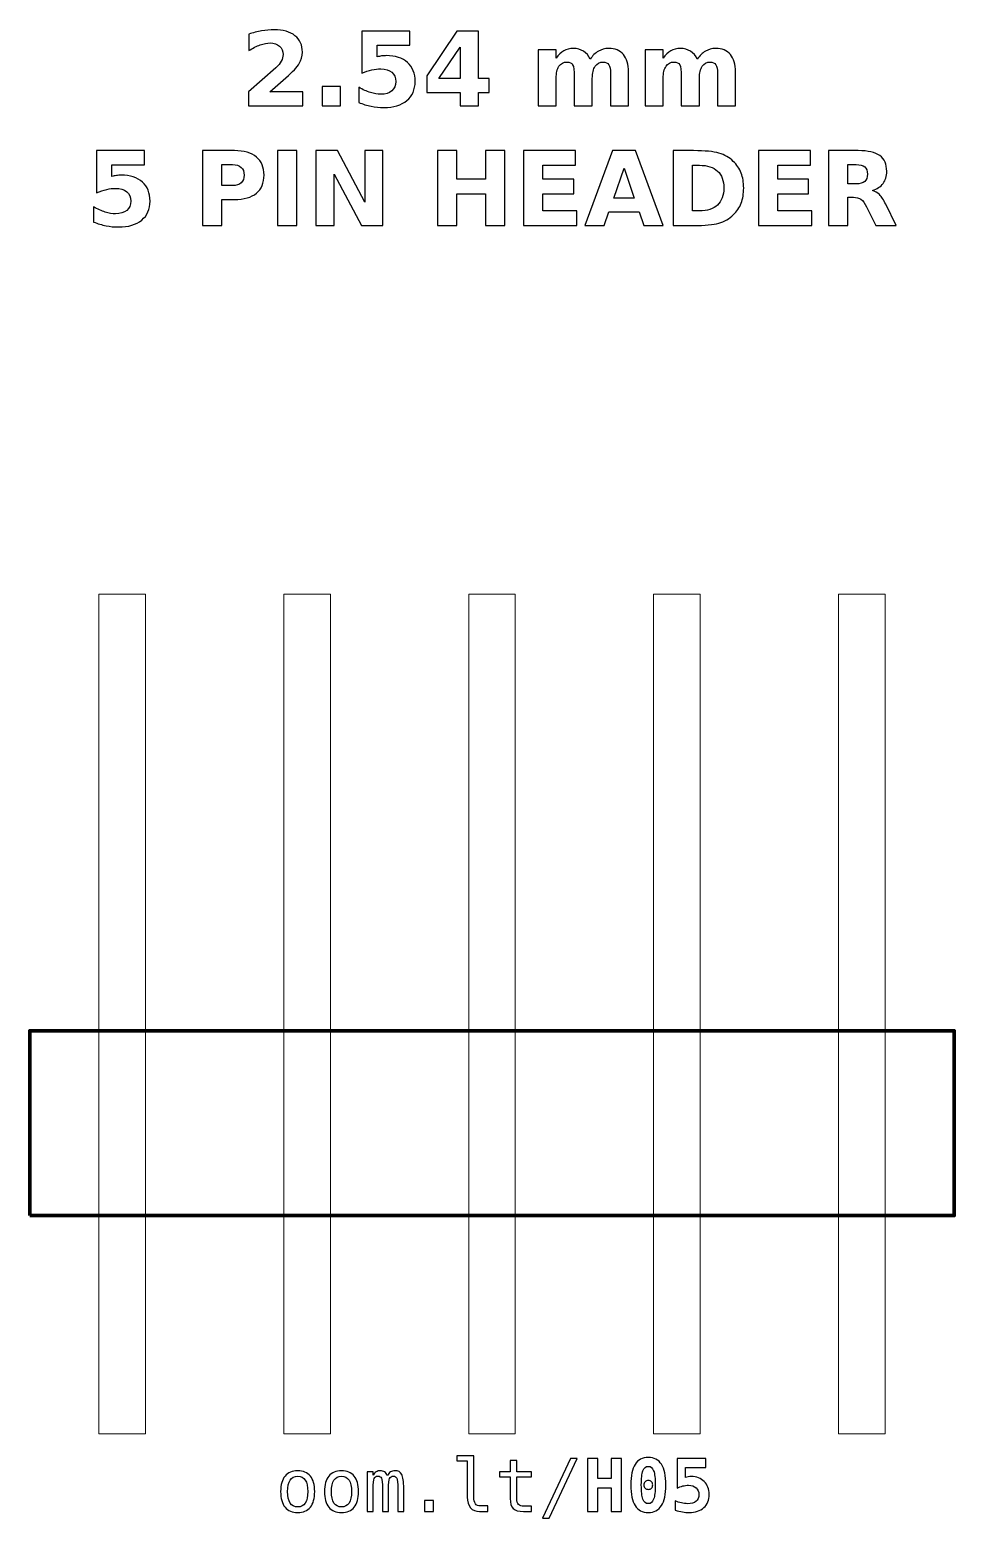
# Model space of a CAD drawing. Header units: centimetres. Extents: x -11.13 to -9.87, y -15.74 to -13.7.
import ezdxf

# ---------------------------------------------------------------- set-up
doc = ezdxf.new("R2010")
doc.units = ezdxf.units.CM
doc.header["$MEASUREMENT"] = 0
doc.layers.add('Layer 1', color=7, linetype='Continuous')

msp = doc.modelspace()

# ---------------------------------------------------------------- linework, layer by layer
at = {"layer": 'Layer 1', "color": 7, "lineweight": 20}
for points in [[(-11.04, -15.627), (-10.976, -15.627), (-10.976, -14.473), (-11.04, -14.473), (-11.04, -15.627)], [(-10.786, -15.627), (-10.722, -15.627), (-10.722, -14.473), (-10.786, -14.473), (-10.786, -15.627)], [(-10.532, -15.627), (-10.468, -15.627), (-10.468, -14.473), (-10.532, -14.473), (-10.532, -15.627)], [(-10.278, -15.627), (-10.214, -15.627), (-10.214, -14.473), (-10.278, -14.473), (-10.278, -15.627)], [(-10.024, -15.627), (-9.96, -15.627), (-9.96, -14.473), (-10.024, -14.473), (-10.024, -15.627)]]:
    msp.add_lwpolyline(points, close=True, dxfattribs=at)
at = {"layer": 'Layer 1', "color": 7, "lineweight": 100}
msp.add_lwpolyline([(-11.135, -15.327), (-9.865, -15.327), (-9.865, -15.073), (-11.135, -15.073), (-11.135, -15.327)], close=True, dxfattribs=at)
at = {"layer": 'Layer 1', "color": 250}
for points, knots in [([(-10.80502, -13.78297), (-10.80502, -13.78297), (-10.75974, -13.78297), (-10.75974, -13.78297), (-10.75974, -13.78297), (-10.75974, -13.78297), (-10.75974, -13.80247), (-10.75974, -13.80247), (-10.75974, -13.80247), (-10.75974, -13.80247), (-10.83451, -13.80247), (-10.83451, -13.80247), (-10.83451, -13.80247), (-10.83451, -13.80247), (-10.83451, -13.78297), (-10.83451, -13.78297), (-10.83451, -13.78297), (-10.83451, -13.78297), (-10.79695, -13.74984), (-10.79695, -13.74984), (-10.79695, -13.74984), (-10.79359, -13.7468), (-10.79112, -13.74384), (-10.78952, -13.74095), (-10.78952, -13.74095), (-10.7879, -13.73805), (-10.7871, -13.73504), (-10.7871, -13.73191), (-10.7871, -13.73191), (-10.7871, -13.72709), (-10.78872, -13.72321), (-10.79196, -13.72027), (-10.79196, -13.72027), (-10.79519, -13.71733), (-10.79949, -13.71588), (-10.80488, -13.71588), (-10.80488, -13.71588), (-10.80901, -13.71588), (-10.81353, -13.71677), (-10.81845, -13.71853), (-10.81845, -13.71853), (-10.82336, -13.7203), (-10.82863, -13.72293), (-10.83423, -13.72641), (-10.83423, -13.72641), (-10.83423, -13.72641), (-10.83423, -13.70381), (-10.83423, -13.70381), (-10.83423, -13.70381), (-10.82825, -13.70184), (-10.82235, -13.70033), (-10.81652, -13.6993), (-10.81652, -13.6993), (-10.81068, -13.69826), (-10.80497, -13.69774), (-10.79935, -13.69774), (-10.79935, -13.69774), (-10.78705, -13.69774), (-10.77748, -13.70045), (-10.77066, -13.70588), (-10.77066, -13.70588), (-10.76384, -13.71129), (-10.76043, -13.71884), (-10.76043, -13.72855), (-10.76043, -13.72855), (-10.76043, -13.73415), (-10.76188, -13.73937), (-10.76478, -13.74422), (-10.76478, -13.74422), (-10.76767, -13.74906), (-10.77376, -13.75555), (-10.78303, -13.76369), (-10.78303, -13.76369), (-10.78303, -13.76369), (-10.80502, -13.78297), (-10.80502, -13.78297)], [0, 0, 0, 0, 0.0526316, 0.0526316, 0.0526316, 0.0526316, 0.1052632, 0.1052632, 0.1052632, 0.1052632, 0.1578947, 0.1578947, 0.1578947, 0.1578947, 0.2105263, 0.2105263, 0.2105263, 0.2105263, 0.2631579, 0.2631579, 0.2631579, 0.2631579, 0.3157895, 0.3157895, 0.3157895, 0.3157895, 0.3684211, 0.3684211, 0.3684211, 0.3684211, 0.4210526, 0.4210526, 0.4210526, 0.4210526, 0.4736842, 0.4736842, 0.4736842, 0.4736842, 0.5263158, 0.5263158, 0.5263158, 0.5263158, 0.5789474, 0.5789474, 0.5789474, 0.5789474, 0.6315789, 0.6315789, 0.6315789, 0.6315789, 0.6842105, 0.6842105, 0.6842105, 0.6842105, 0.7368421, 0.7368421, 0.7368421, 0.7368421, 0.7894737, 0.7894737, 0.7894737, 0.7894737, 0.8421053, 0.8421053, 0.8421053, 0.8421053, 0.8947368, 0.8947368, 0.8947368, 0.8947368, 0.9473684, 0.9473684, 0.9473684, 0.9473684, 1, 1, 1, 1]), ([(-10.67893, -13.6996), (-10.67893, -13.6996), (-10.61299, -13.6996), (-10.61299, -13.6996), (-10.61299, -13.6996), (-10.61299, -13.6996), (-10.61299, -13.7191), (-10.61299, -13.7191), (-10.61299, -13.7191), (-10.61299, -13.7191), (-10.65779, -13.7191), (-10.65779, -13.7191), (-10.65779, -13.7191), (-10.65779, -13.7191), (-10.65779, -13.73502), (-10.65779, -13.73502), (-10.65779, -13.73502), (-10.65577, -13.73448), (-10.65374, -13.73406), (-10.6517, -13.73375), (-10.6517, -13.73375), (-10.64965, -13.73344), (-10.64751, -13.7333), (-10.64532, -13.7333), (-10.64532, -13.7333), (-10.63277, -13.7333), (-10.62301, -13.73643), (-10.61602, -13.74271), (-10.61602, -13.74271), (-10.60904, -13.74897), (-10.60556, -13.75771), (-10.60556, -13.76891), (-10.60556, -13.76891), (-10.60556, -13.78003), (-10.60937, -13.78874), (-10.61696, -13.79504), (-10.61696, -13.79504), (-10.62456, -13.80132), (-10.63512, -13.80447), (-10.64862, -13.80447), (-10.64862, -13.80447), (-10.65445, -13.80447), (-10.66024, -13.8039), (-10.66595, -13.80278), (-10.66595, -13.80278), (-10.67167, -13.80165), (-10.67736, -13.79995), (-10.683, -13.79765), (-10.683, -13.79765), (-10.683, -13.79765), (-10.683, -13.77676), (-10.683, -13.77676), (-10.683, -13.77676), (-10.6774, -13.77999), (-10.67209, -13.78239), (-10.66706, -13.78398), (-10.66706, -13.78398), (-10.66202, -13.78561), (-10.65727, -13.78641), (-10.65283, -13.78641), (-10.65283, -13.78641), (-10.64638, -13.78641), (-10.64133, -13.78483), (-10.63763, -13.78168), (-10.63763, -13.78168), (-10.63394, -13.77855), (-10.63208, -13.7743), (-10.63208, -13.76891), (-10.63208, -13.76891), (-10.63208, -13.7635), (-10.63394, -13.75924), (-10.63763, -13.75612), (-10.63763, -13.75612), (-10.64133, -13.75299), (-10.64638, -13.75144), (-10.65283, -13.75144), (-10.65283, -13.75144), (-10.65664, -13.75144), (-10.66071, -13.75193), (-10.66501, -13.75292), (-10.66501, -13.75292), (-10.66934, -13.7539), (-10.67397, -13.75543), (-10.67893, -13.7575), (-10.67893, -13.7575), (-10.67893, -13.7575), (-10.67893, -13.6996), (-10.67893, -13.6996)], [0, 0, 0, 0, 0.0454545, 0.0454545, 0.0454545, 0.0454545, 0.0909091, 0.0909091, 0.0909091, 0.0909091, 0.1363636, 0.1363636, 0.1363636, 0.1363636, 0.1818182, 0.1818182, 0.1818182, 0.1818182, 0.2272727, 0.2272727, 0.2272727, 0.2272727, 0.2727273, 0.2727273, 0.2727273, 0.2727273, 0.3181818, 0.3181818, 0.3181818, 0.3181818, 0.3636364, 0.3636364, 0.3636364, 0.3636364, 0.4090909, 0.4090909, 0.4090909, 0.4090909, 0.4545455, 0.4545455, 0.4545455, 0.4545455, 0.5, 0.5, 0.5, 0.5, 0.5454545, 0.5454545, 0.5454545, 0.5454545, 0.5909091, 0.5909091, 0.5909091, 0.5909091, 0.6363636, 0.6363636, 0.6363636, 0.6363636, 0.6818182, 0.6818182, 0.6818182, 0.6818182, 0.7272727, 0.7272727, 0.7272727, 0.7272727, 0.7727273, 0.7727273, 0.7727273, 0.7727273, 0.8181818, 0.8181818, 0.8181818, 0.8181818, 0.8636364, 0.8636364, 0.8636364, 0.8636364, 0.9090909, 0.9090909, 0.9090909, 0.9090909, 0.9545455, 0.9545455, 0.9545455, 0.9545455, 1, 1, 1, 1]), ([(-10.54815, -13.6996), (-10.54815, -13.6996), (-10.51865, -13.6996), (-10.51865, -13.6996), (-10.51865, -13.6996), (-10.51865, -13.6996), (-10.51865, -13.76451), (-10.51865, -13.76451), (-10.51865, -13.76451), (-10.51865, -13.76451), (-10.50398, -13.76451), (-10.50398, -13.76451), (-10.50398, -13.76451), (-10.50398, -13.76451), (-10.50398, -13.78373), (-10.50398, -13.78373), (-10.50398, -13.78373), (-10.50398, -13.78373), (-10.51865, -13.78373), (-10.51865, -13.78373), (-10.51865, -13.78373), (-10.51865, -13.78373), (-10.51865, -13.80247), (-10.51865, -13.80247), (-10.51865, -13.80247), (-10.51865, -13.80247), (-10.54372, -13.80247), (-10.54372, -13.80247), (-10.54372, -13.80247), (-10.54372, -13.80247), (-10.54372, -13.78373), (-10.54372, -13.78373), (-10.54372, -13.78373), (-10.54372, -13.78373), (-10.58935, -13.78373), (-10.58935, -13.78373), (-10.58935, -13.78373), (-10.58935, -13.78373), (-10.58935, -13.76098), (-10.58935, -13.76098), (-10.58935, -13.76098), (-10.58935, -13.76098), (-10.54815, -13.6996), (-10.54815, -13.6996)], [0, 0, 0, 0, 0.0909091, 0.0909091, 0.0909091, 0.0909091, 0.1818182, 0.1818182, 0.1818182, 0.1818182, 0.2727273, 0.2727273, 0.2727273, 0.2727273, 0.3636364, 0.3636364, 0.3636364, 0.3636364, 0.4545455, 0.4545455, 0.4545455, 0.4545455, 0.5454545, 0.5454545, 0.5454545, 0.5454545, 0.6363636, 0.6363636, 0.6363636, 0.6363636, 0.7272727, 0.7272727, 0.7272727, 0.7272727, 0.8181818, 0.8181818, 0.8181818, 0.8181818, 0.9090909, 0.9090909, 0.9090909, 0.9090909, 1, 1, 1, 1]), ([(-10.54372, -13.72145), (-10.54372, -13.72145), (-10.57282, -13.76451), (-10.57282, -13.76451), (-10.57282, -13.76451), (-10.57282, -13.76451), (-10.54372, -13.76451), (-10.54372, -13.76451), (-10.54372, -13.76451), (-10.54372, -13.76451), (-10.54372, -13.72145), (-10.54372, -13.72145)], [0, 0, 0, 0, 0.3333333, 0.3333333, 0.3333333, 0.3333333, 0.6666667, 0.6666667, 0.6666667, 0.6666667, 1, 1, 1, 1]), ([(-10.36501, -13.73812), (-10.36188, -13.73335), (-10.35819, -13.7297), (-10.35388, -13.72721), (-10.35388, -13.72721), (-10.34958, -13.72469), (-10.34488, -13.72345), (-10.33973, -13.72345), (-10.33973, -13.72345), (-10.33086, -13.72345), (-10.32411, -13.72618), (-10.31948, -13.73166), (-10.31948, -13.73166), (-10.31484, -13.73711), (-10.31251, -13.74506), (-10.31251, -13.75548), (-10.31251, -13.75548), (-10.31251, -13.75548), (-10.31251, -13.80247), (-10.31251, -13.80247), (-10.31251, -13.80247), (-10.31251, -13.80247), (-10.33733, -13.80247), (-10.33733, -13.80247), (-10.33733, -13.80247), (-10.33733, -13.80247), (-10.33733, -13.76223), (-10.33733, -13.76223), (-10.33733, -13.76223), (-10.33728, -13.76164), (-10.33726, -13.76103), (-10.33723, -13.76037), (-10.33723, -13.76037), (-10.33721, -13.75974), (-10.33719, -13.75882), (-10.33719, -13.75762), (-10.33719, -13.75762), (-10.33719, -13.75216), (-10.33798, -13.74819), (-10.33961, -13.74574), (-10.33961, -13.74574), (-10.34121, -13.74327), (-10.34379, -13.74205), (-10.34737, -13.74205), (-10.34737, -13.74205), (-10.35207, -13.74205), (-10.35567, -13.74398), (-10.35823, -13.74784), (-10.35823, -13.74784), (-10.36077, -13.75169), (-10.36209, -13.75727), (-10.36219, -13.76458), (-10.36219, -13.76458), (-10.36219, -13.76458), (-10.36219, -13.80247), (-10.36219, -13.80247), (-10.36219, -13.80247), (-10.36219, -13.80247), (-10.387, -13.80247), (-10.387, -13.80247), (-10.387, -13.80247), (-10.387, -13.80247), (-10.387, -13.76223), (-10.387, -13.76223), (-10.387, -13.76223), (-10.387, -13.75369), (-10.38773, -13.74819), (-10.38921, -13.74574), (-10.38921, -13.74574), (-10.39067, -13.74327), (-10.39328, -13.74205), (-10.39704, -13.74205), (-10.39704, -13.74205), (-10.40179, -13.74205), (-10.40544, -13.744), (-10.408, -13.74788), (-10.408, -13.74788), (-10.41056, -13.75176), (-10.41186, -13.75729), (-10.41186, -13.76451), (-10.41186, -13.76451), (-10.41186, -13.76451), (-10.41186, -13.80247), (-10.41186, -13.80247), (-10.41186, -13.80247), (-10.41186, -13.80247), (-10.43667, -13.80247), (-10.43667, -13.80247), (-10.43667, -13.80247), (-10.43667, -13.80247), (-10.43667, -13.72531), (-10.43667, -13.72531), (-10.43667, -13.72531), (-10.43667, -13.72531), (-10.41186, -13.72531), (-10.41186, -13.72531), (-10.41186, -13.72531), (-10.41186, -13.72531), (-10.41186, -13.73662), (-10.41186, -13.73662), (-10.41186, -13.73662), (-10.40882, -13.73224), (-10.40534, -13.72898), (-10.40141, -13.72676), (-10.40141, -13.72676), (-10.39749, -13.72455), (-10.39316, -13.72345), (-10.38843, -13.72345), (-10.38843, -13.72345), (-10.38312, -13.72345), (-10.37839, -13.72474), (-10.37432, -13.72731), (-10.37432, -13.72731), (-10.37023, -13.72989), (-10.36712, -13.73349), (-10.36501, -13.73812)], [0, 0, 0, 0, 0.0344828, 0.0344828, 0.0344828, 0.0344828, 0.0689655, 0.0689655, 0.0689655, 0.0689655, 0.1034483, 0.1034483, 0.1034483, 0.1034483, 0.137931, 0.137931, 0.137931, 0.137931, 0.1724138, 0.1724138, 0.1724138, 0.1724138, 0.2068966, 0.2068966, 0.2068966, 0.2068966, 0.2413793, 0.2413793, 0.2413793, 0.2413793, 0.2758621, 0.2758621, 0.2758621, 0.2758621, 0.3103448, 0.3103448, 0.3103448, 0.3103448, 0.3448276, 0.3448276, 0.3448276, 0.3448276, 0.3793103, 0.3793103, 0.3793103, 0.3793103, 0.4137931, 0.4137931, 0.4137931, 0.4137931, 0.4482759, 0.4482759, 0.4482759, 0.4482759, 0.4827586, 0.4827586, 0.4827586, 0.4827586, 0.5172414, 0.5172414, 0.5172414, 0.5172414, 0.5517241, 0.5517241, 0.5517241, 0.5517241, 0.5862069, 0.5862069, 0.5862069, 0.5862069, 0.6206897, 0.6206897, 0.6206897, 0.6206897, 0.6551724, 0.6551724, 0.6551724, 0.6551724, 0.6896552, 0.6896552, 0.6896552, 0.6896552, 0.7241379, 0.7241379, 0.7241379, 0.7241379, 0.7586207, 0.7586207, 0.7586207, 0.7586207, 0.7931034, 0.7931034, 0.7931034, 0.7931034, 0.8275862, 0.8275862, 0.8275862, 0.8275862, 0.862069, 0.862069, 0.862069, 0.862069, 0.8965517, 0.8965517, 0.8965517, 0.8965517, 0.9310345, 0.9310345, 0.9310345, 0.9310345, 0.9655172, 0.9655172, 0.9655172, 0.9655172, 1, 1, 1, 1]), ([(-10.21797, -13.73812), (-10.21484, -13.73335), (-10.21115, -13.7297), (-10.20684, -13.72721), (-10.20684, -13.72721), (-10.20254, -13.72469), (-10.19784, -13.72345), (-10.19269, -13.72345), (-10.19269, -13.72345), (-10.18382, -13.72345), (-10.17707, -13.72618), (-10.17244, -13.73166), (-10.17244, -13.73166), (-10.1678, -13.73711), (-10.16547, -13.74506), (-10.16547, -13.75548), (-10.16547, -13.75548), (-10.16547, -13.75548), (-10.16547, -13.80247), (-10.16547, -13.80247), (-10.16547, -13.80247), (-10.16547, -13.80247), (-10.19029, -13.80247), (-10.19029, -13.80247), (-10.19029, -13.80247), (-10.19029, -13.80247), (-10.19029, -13.76223), (-10.19029, -13.76223), (-10.19029, -13.76223), (-10.19024, -13.76164), (-10.19022, -13.76103), (-10.19019, -13.76037), (-10.19019, -13.76037), (-10.19017, -13.75974), (-10.19015, -13.75882), (-10.19015, -13.75762), (-10.19015, -13.75762), (-10.19015, -13.75216), (-10.19094, -13.74819), (-10.19257, -13.74574), (-10.19257, -13.74574), (-10.19417, -13.74327), (-10.19675, -13.74205), (-10.20033, -13.74205), (-10.20033, -13.74205), (-10.20503, -13.74205), (-10.20863, -13.74398), (-10.21119, -13.74784), (-10.21119, -13.74784), (-10.21373, -13.75169), (-10.21505, -13.75727), (-10.21515, -13.76458), (-10.21515, -13.76458), (-10.21515, -13.76458), (-10.21515, -13.80247), (-10.21515, -13.80247), (-10.21515, -13.80247), (-10.21515, -13.80247), (-10.23996, -13.80247), (-10.23996, -13.80247), (-10.23996, -13.80247), (-10.23996, -13.80247), (-10.23996, -13.76223), (-10.23996, -13.76223), (-10.23996, -13.76223), (-10.23996, -13.75369), (-10.24069, -13.74819), (-10.24217, -13.74574), (-10.24217, -13.74574), (-10.24363, -13.74327), (-10.24624, -13.74205), (-10.25, -13.74205), (-10.25, -13.74205), (-10.25475, -13.74205), (-10.2584, -13.744), (-10.26096, -13.74788), (-10.26096, -13.74788), (-10.26352, -13.75176), (-10.26482, -13.75729), (-10.26482, -13.76451), (-10.26482, -13.76451), (-10.26482, -13.76451), (-10.26482, -13.80247), (-10.26482, -13.80247), (-10.26482, -13.80247), (-10.26482, -13.80247), (-10.28963, -13.80247), (-10.28963, -13.80247), (-10.28963, -13.80247), (-10.28963, -13.80247), (-10.28963, -13.72531), (-10.28963, -13.72531), (-10.28963, -13.72531), (-10.28963, -13.72531), (-10.26482, -13.72531), (-10.26482, -13.72531), (-10.26482, -13.72531), (-10.26482, -13.72531), (-10.26482, -13.73662), (-10.26482, -13.73662), (-10.26482, -13.73662), (-10.26178, -13.73224), (-10.2583, -13.72898), (-10.25437, -13.72676), (-10.25437, -13.72676), (-10.25045, -13.72455), (-10.24612, -13.72345), (-10.24139, -13.72345), (-10.24139, -13.72345), (-10.23608, -13.72345), (-10.23135, -13.72474), (-10.22728, -13.72731), (-10.22728, -13.72731), (-10.22319, -13.72989), (-10.22008, -13.73349), (-10.21797, -13.73812)], [0, 0, 0, 0, 0.0344828, 0.0344828, 0.0344828, 0.0344828, 0.0689655, 0.0689655, 0.0689655, 0.0689655, 0.1034483, 0.1034483, 0.1034483, 0.1034483, 0.137931, 0.137931, 0.137931, 0.137931, 0.1724138, 0.1724138, 0.1724138, 0.1724138, 0.2068966, 0.2068966, 0.2068966, 0.2068966, 0.2413793, 0.2413793, 0.2413793, 0.2413793, 0.2758621, 0.2758621, 0.2758621, 0.2758621, 0.3103448, 0.3103448, 0.3103448, 0.3103448, 0.3448276, 0.3448276, 0.3448276, 0.3448276, 0.3793103, 0.3793103, 0.3793103, 0.3793103, 0.4137931, 0.4137931, 0.4137931, 0.4137931, 0.4482759, 0.4482759, 0.4482759, 0.4482759, 0.4827586, 0.4827586, 0.4827586, 0.4827586, 0.5172414, 0.5172414, 0.5172414, 0.5172414, 0.5517241, 0.5517241, 0.5517241, 0.5517241, 0.5862069, 0.5862069, 0.5862069, 0.5862069, 0.6206897, 0.6206897, 0.6206897, 0.6206897, 0.6551724, 0.6551724, 0.6551724, 0.6551724, 0.6896552, 0.6896552, 0.6896552, 0.6896552, 0.7241379, 0.7241379, 0.7241379, 0.7241379, 0.7586207, 0.7586207, 0.7586207, 0.7586207, 0.7931034, 0.7931034, 0.7931034, 0.7931034, 0.8275862, 0.8275862, 0.8275862, 0.8275862, 0.862069, 0.862069, 0.862069, 0.862069, 0.8965517, 0.8965517, 0.8965517, 0.8965517, 0.9310345, 0.9310345, 0.9310345, 0.9310345, 0.9655172, 0.9655172, 0.9655172, 0.9655172, 1, 1, 1, 1]), ([(-10.7331, -13.7758), (-10.7331, -13.7758), (-10.70828, -13.7758), (-10.70828, -13.7758), (-10.70828, -13.7758), (-10.70828, -13.7758), (-10.70828, -13.80247), (-10.70828, -13.80247), (-10.70828, -13.80247), (-10.70828, -13.80247), (-10.7331, -13.80247), (-10.7331, -13.80247), (-10.7331, -13.80247), (-10.7331, -13.80247), (-10.7331, -13.7758), (-10.7331, -13.7758)], [0, 0, 0, 0, 0.25, 0.25, 0.25, 0.25, 0.5, 0.5, 0.5, 0.5, 0.75, 0.75, 0.75, 0.75, 1, 1, 1, 1]), ([(-11.04319, -13.86385), (-11.04319, -13.86385), (-10.97725, -13.86385), (-10.97725, -13.86385), (-10.97725, -13.86385), (-10.97725, -13.86385), (-10.97725, -13.88335), (-10.97725, -13.88335), (-10.97725, -13.88335), (-10.97725, -13.88335), (-11.02205, -13.88335), (-11.02205, -13.88335), (-11.02205, -13.88335), (-11.02205, -13.88335), (-11.02205, -13.89927), (-11.02205, -13.89927), (-11.02205, -13.89927), (-11.02003, -13.89873), (-11.018, -13.89831), (-11.01596, -13.898), (-11.01596, -13.898), (-11.01391, -13.89769), (-11.01177, -13.89755), (-11.00958, -13.89755), (-11.00958, -13.89755), (-10.99703, -13.89755), (-10.98727, -13.90068), (-10.98028, -13.90696), (-10.98028, -13.90696), (-10.9733, -13.91322), (-10.96982, -13.92196), (-10.96982, -13.93316), (-10.96982, -13.93316), (-10.96982, -13.94428), (-10.97363, -13.95299), (-10.98122, -13.95929), (-10.98122, -13.95929), (-10.98882, -13.96557), (-10.99938, -13.96872), (-11.01288, -13.96872), (-11.01288, -13.96872), (-11.01871, -13.96872), (-11.0245, -13.96815), (-11.03021, -13.96703), (-11.03021, -13.96703), (-11.03593, -13.9659), (-11.04162, -13.9642), (-11.04726, -13.9619), (-11.04726, -13.9619), (-11.04726, -13.9619), (-11.04726, -13.94101), (-11.04726, -13.94101), (-11.04726, -13.94101), (-11.04166, -13.94424), (-11.03635, -13.94664), (-11.03132, -13.94823), (-11.03132, -13.94823), (-11.02628, -13.94986), (-11.02153, -13.95066), (-11.01709, -13.95066), (-11.01709, -13.95066), (-11.01064, -13.95066), (-11.00559, -13.94908), (-11.00189, -13.94593), (-11.00189, -13.94593), (-10.9982, -13.9428), (-10.99634, -13.93855), (-10.99634, -13.93316), (-10.99634, -13.93316), (-10.99634, -13.92775), (-10.9982, -13.92349), (-11.00189, -13.92037), (-11.00189, -13.92037), (-11.00559, -13.91724), (-11.01064, -13.91569), (-11.01709, -13.91569), (-11.01709, -13.91569), (-11.0209, -13.91569), (-11.02497, -13.91618), (-11.02927, -13.91717), (-11.02927, -13.91717), (-11.0336, -13.91815), (-11.03823, -13.91968), (-11.04319, -13.92175), (-11.04319, -13.92175), (-11.04319, -13.92175), (-11.04319, -13.86385), (-11.04319, -13.86385)], [0, 0, 0, 0, 0.0454545, 0.0454545, 0.0454545, 0.0454545, 0.0909091, 0.0909091, 0.0909091, 0.0909091, 0.1363636, 0.1363636, 0.1363636, 0.1363636, 0.1818182, 0.1818182, 0.1818182, 0.1818182, 0.2272727, 0.2272727, 0.2272727, 0.2272727, 0.2727273, 0.2727273, 0.2727273, 0.2727273, 0.3181818, 0.3181818, 0.3181818, 0.3181818, 0.3636364, 0.3636364, 0.3636364, 0.3636364, 0.4090909, 0.4090909, 0.4090909, 0.4090909, 0.4545455, 0.4545455, 0.4545455, 0.4545455, 0.5, 0.5, 0.5, 0.5, 0.5454545, 0.5454545, 0.5454545, 0.5454545, 0.5909091, 0.5909091, 0.5909091, 0.5909091, 0.6363636, 0.6363636, 0.6363636, 0.6363636, 0.6818182, 0.6818182, 0.6818182, 0.6818182, 0.7272727, 0.7272727, 0.7272727, 0.7272727, 0.7727273, 0.7727273, 0.7727273, 0.7727273, 0.8181818, 0.8181818, 0.8181818, 0.8181818, 0.8636364, 0.8636364, 0.8636364, 0.8636364, 0.9090909, 0.9090909, 0.9090909, 0.9090909, 0.9545455, 0.9545455, 0.9545455, 0.9545455, 1, 1, 1, 1]), ([(-10.89787, -13.86385), (-10.89787, -13.86385), (-10.85385, -13.86385), (-10.85385, -13.86385), (-10.85385, -13.86385), (-10.84075, -13.86385), (-10.8307, -13.86677), (-10.82369, -13.87258), (-10.82369, -13.87258), (-10.81669, -13.87839), (-10.81318, -13.88666), (-10.81318, -13.89741), (-10.81318, -13.89741), (-10.81318, -13.90818), (-10.81669, -13.91648), (-10.82369, -13.92229), (-10.82369, -13.92229), (-10.8307, -13.9281), (-10.84075, -13.93102), (-10.85385, -13.93102), (-10.85385, -13.93102), (-10.85385, -13.93102), (-10.87134, -13.93102), (-10.87134, -13.93102), (-10.87134, -13.93102), (-10.87134, -13.93102), (-10.87134, -13.96672), (-10.87134, -13.96672), (-10.87134, -13.96672), (-10.87134, -13.96672), (-10.89787, -13.96672), (-10.89787, -13.96672), (-10.89787, -13.96672), (-10.89787, -13.96672), (-10.89787, -13.86385), (-10.89787, -13.86385)], [0, 0, 0, 0, 0.1111111, 0.1111111, 0.1111111, 0.1111111, 0.2222222, 0.2222222, 0.2222222, 0.2222222, 0.3333333, 0.3333333, 0.3333333, 0.3333333, 0.4444444, 0.4444444, 0.4444444, 0.4444444, 0.5555556, 0.5555556, 0.5555556, 0.5555556, 0.6666667, 0.6666667, 0.6666667, 0.6666667, 0.7777778, 0.7777778, 0.7777778, 0.7777778, 0.8888889, 0.8888889, 0.8888889, 0.8888889, 1, 1, 1, 1]), ([(-10.79446, -13.86385), (-10.79446, -13.86385), (-10.76793, -13.86385), (-10.76793, -13.86385), (-10.76793, -13.86385), (-10.76793, -13.86385), (-10.76793, -13.96672), (-10.76793, -13.96672), (-10.76793, -13.96672), (-10.76793, -13.96672), (-10.79446, -13.96672), (-10.79446, -13.96672), (-10.79446, -13.96672), (-10.79446, -13.96672), (-10.79446, -13.86385), (-10.79446, -13.86385)], [0, 0, 0, 0, 0.25, 0.25, 0.25, 0.25, 0.5, 0.5, 0.5, 0.5, 0.75, 0.75, 0.75, 0.75, 1, 1, 1, 1]), ([(-10.74197, -13.86385), (-10.74197, -13.86385), (-10.71234, -13.86385), (-10.71234, -13.86385), (-10.71234, -13.86385), (-10.71234, -13.86385), (-10.67492, -13.93441), (-10.67492, -13.93441), (-10.67492, -13.93441), (-10.67492, -13.93441), (-10.67492, -13.86385), (-10.67492, -13.86385), (-10.67492, -13.86385), (-10.67492, -13.86385), (-10.64978, -13.86385), (-10.64978, -13.86385), (-10.64978, -13.86385), (-10.64978, -13.86385), (-10.64978, -13.96672), (-10.64978, -13.96672), (-10.64978, -13.96672), (-10.64978, -13.96672), (-10.67941, -13.96672), (-10.67941, -13.96672), (-10.67941, -13.96672), (-10.67941, -13.96672), (-10.71683, -13.89616), (-10.71683, -13.89616), (-10.71683, -13.89616), (-10.71683, -13.89616), (-10.71683, -13.96672), (-10.71683, -13.96672), (-10.71683, -13.96672), (-10.71683, -13.96672), (-10.74197, -13.96672), (-10.74197, -13.96672), (-10.74197, -13.96672), (-10.74197, -13.96672), (-10.74197, -13.86385), (-10.74197, -13.86385)], [0, 0, 0, 0, 0.1, 0.1, 0.1, 0.1, 0.2, 0.2, 0.2, 0.2, 0.3, 0.3, 0.3, 0.3, 0.4, 0.4, 0.4, 0.4, 0.5, 0.5, 0.5, 0.5, 0.6, 0.6, 0.6, 0.6, 0.7, 0.7, 0.7, 0.7, 0.8, 0.8, 0.8, 0.8, 0.9, 0.9, 0.9, 0.9, 1, 1, 1, 1]), ([(-10.57475, -13.86385), (-10.57475, -13.86385), (-10.54822, -13.86385), (-10.54822, -13.86385), (-10.54822, -13.86385), (-10.54822, -13.86385), (-10.54822, -13.90306), (-10.54822, -13.90306), (-10.54822, -13.90306), (-10.54822, -13.90306), (-10.50909, -13.90306), (-10.50909, -13.90306), (-10.50909, -13.90306), (-10.50909, -13.90306), (-10.50909, -13.86385), (-10.50909, -13.86385), (-10.50909, -13.86385), (-10.50909, -13.86385), (-10.48256, -13.86385), (-10.48256, -13.86385), (-10.48256, -13.86385), (-10.48256, -13.86385), (-10.48256, -13.96672), (-10.48256, -13.96672), (-10.48256, -13.96672), (-10.48256, -13.96672), (-10.50909, -13.96672), (-10.50909, -13.96672), (-10.50909, -13.96672), (-10.50909, -13.96672), (-10.50909, -13.92312), (-10.50909, -13.92312), (-10.50909, -13.92312), (-10.50909, -13.92312), (-10.54822, -13.92312), (-10.54822, -13.92312), (-10.54822, -13.92312), (-10.54822, -13.92312), (-10.54822, -13.96672), (-10.54822, -13.96672), (-10.54822, -13.96672), (-10.54822, -13.96672), (-10.57475, -13.96672), (-10.57475, -13.96672), (-10.57475, -13.96672), (-10.57475, -13.96672), (-10.57475, -13.86385), (-10.57475, -13.86385)], [0, 0, 0, 0, 0.0833333, 0.0833333, 0.0833333, 0.0833333, 0.1666667, 0.1666667, 0.1666667, 0.1666667, 0.25, 0.25, 0.25, 0.25, 0.3333333, 0.3333333, 0.3333333, 0.3333333, 0.4166667, 0.4166667, 0.4166667, 0.4166667, 0.5, 0.5, 0.5, 0.5, 0.5833333, 0.5833333, 0.5833333, 0.5833333, 0.6666667, 0.6666667, 0.6666667, 0.6666667, 0.75, 0.75, 0.75, 0.75, 0.8333333, 0.8333333, 0.8333333, 0.8333333, 0.9166667, 0.9166667, 0.9166667, 0.9166667, 1, 1, 1, 1]), ([(-10.45666, -13.86385), (-10.45666, -13.86385), (-10.38507, -13.86385), (-10.38507, -13.86385), (-10.38507, -13.86385), (-10.38507, -13.86385), (-10.38507, -13.88391), (-10.38507, -13.88391), (-10.38507, -13.88391), (-10.38507, -13.88391), (-10.43013, -13.88391), (-10.43013, -13.88391), (-10.43013, -13.88391), (-10.43013, -13.88391), (-10.43013, -13.90306), (-10.43013, -13.90306), (-10.43013, -13.90306), (-10.43013, -13.90306), (-10.38778, -13.90306), (-10.38778, -13.90306), (-10.38778, -13.90306), (-10.38778, -13.90306), (-10.38778, -13.92312), (-10.38778, -13.92312), (-10.38778, -13.92312), (-10.38778, -13.92312), (-10.43013, -13.92312), (-10.43013, -13.92312), (-10.43013, -13.92312), (-10.43013, -13.92312), (-10.43013, -13.94666), (-10.43013, -13.94666), (-10.43013, -13.94666), (-10.43013, -13.94666), (-10.38357, -13.94666), (-10.38357, -13.94666), (-10.38357, -13.94666), (-10.38357, -13.94666), (-10.38357, -13.96672), (-10.38357, -13.96672), (-10.38357, -13.96672), (-10.38357, -13.96672), (-10.45666, -13.96672), (-10.45666, -13.96672), (-10.45666, -13.96672), (-10.45666, -13.96672), (-10.45666, -13.86385), (-10.45666, -13.86385)], [0, 0, 0, 0, 0.0833333, 0.0833333, 0.0833333, 0.0833333, 0.1666667, 0.1666667, 0.1666667, 0.1666667, 0.25, 0.25, 0.25, 0.25, 0.3333333, 0.3333333, 0.3333333, 0.3333333, 0.4166667, 0.4166667, 0.4166667, 0.4166667, 0.5, 0.5, 0.5, 0.5, 0.5833333, 0.5833333, 0.5833333, 0.5833333, 0.6666667, 0.6666667, 0.6666667, 0.6666667, 0.75, 0.75, 0.75, 0.75, 0.8333333, 0.8333333, 0.8333333, 0.8333333, 0.9166667, 0.9166667, 0.9166667, 0.9166667, 1, 1, 1, 1]), ([(-10.29784, -13.948), (-10.29784, -13.948), (-10.33933, -13.948), (-10.33933, -13.948), (-10.33933, -13.948), (-10.33933, -13.948), (-10.34587, -13.96672), (-10.34587, -13.96672), (-10.34587, -13.96672), (-10.34587, -13.96672), (-10.37254, -13.96672), (-10.37254, -13.96672), (-10.37254, -13.96672), (-10.37254, -13.96672), (-10.33444, -13.86385), (-10.33444, -13.86385), (-10.33444, -13.86385), (-10.33444, -13.86385), (-10.30281, -13.86385), (-10.30281, -13.86385), (-10.30281, -13.86385), (-10.30281, -13.86385), (-10.26471, -13.96672), (-10.26471, -13.96672), (-10.26471, -13.96672), (-10.26471, -13.96672), (-10.29138, -13.96672), (-10.29138, -13.96672), (-10.29138, -13.96672), (-10.29138, -13.96672), (-10.29784, -13.948), (-10.29784, -13.948)], [0, 0, 0, 0, 0.125, 0.125, 0.125, 0.125, 0.25, 0.25, 0.25, 0.25, 0.375, 0.375, 0.375, 0.375, 0.5, 0.5, 0.5, 0.5, 0.625, 0.625, 0.625, 0.625, 0.75, 0.75, 0.75, 0.75, 0.875, 0.875, 0.875, 0.875, 1, 1, 1, 1]), ([(-10.25104, -13.86385), (-10.25104, -13.86385), (-10.22305, -13.86385), (-10.22305, -13.86385), (-10.22305, -13.86385), (-10.20744, -13.86385), (-10.19582, -13.86496), (-10.18818, -13.86719), (-10.18818, -13.86719), (-10.18053, -13.86942), (-10.17397, -13.87319), (-10.16849, -13.87853), (-10.16849, -13.87853), (-10.16367, -13.88316), (-10.1601, -13.88852), (-10.15774, -13.89459), (-10.15774, -13.89459), (-10.15542, -13.90063), (-10.15424, -13.9075), (-10.15424, -13.91519), (-10.15424, -13.91519), (-10.15424, -13.92295), (-10.15542, -13.92987), (-10.15774, -13.93596), (-10.15774, -13.93596), (-10.1601, -13.94205), (-10.16367, -13.94741), (-10.16849, -13.95204), (-10.16849, -13.95204), (-10.17402, -13.95738), (-10.18063, -13.96115), (-10.18834, -13.96338), (-10.18834, -13.96338), (-10.19606, -13.96561), (-10.20763, -13.96672), (-10.22305, -13.96672), (-10.22305, -13.96672), (-10.22305, -13.96672), (-10.25104, -13.96672), (-10.25104, -13.96672), (-10.25104, -13.96672), (-10.25104, -13.96672), (-10.25104, -13.86385), (-10.25104, -13.86385)], [0, 0, 0, 0, 0.0909091, 0.0909091, 0.0909091, 0.0909091, 0.1818182, 0.1818182, 0.1818182, 0.1818182, 0.2727273, 0.2727273, 0.2727273, 0.2727273, 0.3636364, 0.3636364, 0.3636364, 0.3636364, 0.4545455, 0.4545455, 0.4545455, 0.4545455, 0.5454545, 0.5454545, 0.5454545, 0.5454545, 0.6363636, 0.6363636, 0.6363636, 0.6363636, 0.7272727, 0.7272727, 0.7272727, 0.7272727, 0.8181818, 0.8181818, 0.8181818, 0.8181818, 0.9090909, 0.9090909, 0.9090909, 0.9090909, 1, 1, 1, 1]), ([(-10.13392, -13.86385), (-10.13392, -13.86385), (-10.06233, -13.86385), (-10.06233, -13.86385), (-10.06233, -13.86385), (-10.06233, -13.86385), (-10.06233, -13.88391), (-10.06233, -13.88391), (-10.06233, -13.88391), (-10.06233, -13.88391), (-10.10739, -13.88391), (-10.10739, -13.88391), (-10.10739, -13.88391), (-10.10739, -13.88391), (-10.10739, -13.90306), (-10.10739, -13.90306), (-10.10739, -13.90306), (-10.10739, -13.90306), (-10.06504, -13.90306), (-10.06504, -13.90306), (-10.06504, -13.90306), (-10.06504, -13.90306), (-10.06504, -13.92312), (-10.06504, -13.92312), (-10.06504, -13.92312), (-10.06504, -13.92312), (-10.10739, -13.92312), (-10.10739, -13.92312), (-10.10739, -13.92312), (-10.10739, -13.92312), (-10.10739, -13.94666), (-10.10739, -13.94666), (-10.10739, -13.94666), (-10.10739, -13.94666), (-10.06083, -13.94666), (-10.06083, -13.94666), (-10.06083, -13.94666), (-10.06083, -13.94666), (-10.06083, -13.96672), (-10.06083, -13.96672), (-10.06083, -13.96672), (-10.06083, -13.96672), (-10.13392, -13.96672), (-10.13392, -13.96672), (-10.13392, -13.96672), (-10.13392, -13.96672), (-10.13392, -13.86385), (-10.13392, -13.86385)], [0, 0, 0, 0, 0.0833333, 0.0833333, 0.0833333, 0.0833333, 0.1666667, 0.1666667, 0.1666667, 0.1666667, 0.25, 0.25, 0.25, 0.25, 0.3333333, 0.3333333, 0.3333333, 0.3333333, 0.4166667, 0.4166667, 0.4166667, 0.4166667, 0.5, 0.5, 0.5, 0.5, 0.5833333, 0.5833333, 0.5833333, 0.5833333, 0.6666667, 0.6666667, 0.6666667, 0.6666667, 0.75, 0.75, 0.75, 0.75, 0.8333333, 0.8333333, 0.8333333, 0.8333333, 0.9166667, 0.9166667, 0.9166667, 0.9166667, 1, 1, 1, 1]), ([(-10.01099, -13.9278), (-10.01099, -13.9278), (-10.01099, -13.96672), (-10.01099, -13.96672), (-10.01099, -13.96672), (-10.01099, -13.96672), (-10.03752, -13.96672), (-10.03752, -13.96672), (-10.03752, -13.96672), (-10.03752, -13.96672), (-10.03752, -13.86385), (-10.03752, -13.86385), (-10.03752, -13.86385), (-10.03752, -13.86385), (-9.997, -13.86385), (-9.997, -13.86385), (-9.997, -13.86385), (-9.98345, -13.86385), (-9.9735, -13.86613), (-9.9672, -13.87067), (-9.9672, -13.87067), (-9.96088, -13.87521), (-9.95772, -13.88241), (-9.95772, -13.89224), (-9.95772, -13.89224), (-9.95772, -13.89903), (-9.95937, -13.90463), (-9.96264, -13.90898), (-9.96264, -13.90898), (-9.96593, -13.91336), (-9.97089, -13.91658), (-9.9775, -13.91863), (-9.9775, -13.91863), (-9.97388, -13.91947), (-9.97061, -13.92133), (-9.96774, -13.92425), (-9.96774, -13.92425), (-9.96487, -13.92716), (-9.96198, -13.93158), (-9.95904, -13.93751), (-9.95904, -13.93751), (-9.95904, -13.93751), (-9.94462, -13.96672), (-9.94462, -13.96672), (-9.94462, -13.96672), (-9.94462, -13.96672), (-9.97289, -13.96672), (-9.97289, -13.96672), (-9.97289, -13.96672), (-9.97289, -13.96672), (-9.98543, -13.94116), (-9.98543, -13.94116), (-9.98543, -13.94116), (-9.98794, -13.93603), (-9.99051, -13.9325), (-9.99312, -13.93062), (-9.99312, -13.93062), (-9.99571, -13.92874), (-9.99916, -13.9278), (-10.00349, -13.9278), (-10.00349, -13.9278), (-10.00349, -13.9278), (-10.01099, -13.9278), (-10.01099, -13.9278)], [0, 0, 0, 0, 0.0625, 0.0625, 0.0625, 0.0625, 0.125, 0.125, 0.125, 0.125, 0.1875, 0.1875, 0.1875, 0.1875, 0.25, 0.25, 0.25, 0.25, 0.3125, 0.3125, 0.3125, 0.3125, 0.375, 0.375, 0.375, 0.375, 0.4375, 0.4375, 0.4375, 0.4375, 0.5, 0.5, 0.5, 0.5, 0.5625, 0.5625, 0.5625, 0.5625, 0.625, 0.625, 0.625, 0.625, 0.6875, 0.6875, 0.6875, 0.6875, 0.75, 0.75, 0.75, 0.75, 0.8125, 0.8125, 0.8125, 0.8125, 0.875, 0.875, 0.875, 0.875, 0.9375, 0.9375, 0.9375, 0.9375, 1, 1, 1, 1]), ([(-10.87134, -13.88307), (-10.87134, -13.88307), (-10.87134, -13.9118), (-10.87134, -13.9118), (-10.87134, -13.9118), (-10.87134, -13.9118), (-10.85667, -13.9118), (-10.85667, -13.9118), (-10.85667, -13.9118), (-10.85152, -13.9118), (-10.84754, -13.91056), (-10.84474, -13.90804), (-10.84474, -13.90804), (-10.84194, -13.90555), (-10.84053, -13.902), (-10.84053, -13.89741), (-10.84053, -13.89741), (-10.84053, -13.8928), (-10.84194, -13.88927), (-10.84474, -13.88678), (-10.84474, -13.88678), (-10.84754, -13.88431), (-10.85152, -13.88307), (-10.85667, -13.88307), (-10.85667, -13.88307), (-10.85667, -13.88307), (-10.87134, -13.88307), (-10.87134, -13.88307)], [0, 0, 0, 0, 0.1428571, 0.1428571, 0.1428571, 0.1428571, 0.2857143, 0.2857143, 0.2857143, 0.2857143, 0.4285714, 0.4285714, 0.4285714, 0.4285714, 0.5714286, 0.5714286, 0.5714286, 0.5714286, 0.7142857, 0.7142857, 0.7142857, 0.7142857, 0.8571429, 0.8571429, 0.8571429, 0.8571429, 1, 1, 1, 1]), ([(-10.22451, -13.88391), (-10.22451, -13.88391), (-10.22451, -13.94666), (-10.22451, -13.94666), (-10.22451, -13.94666), (-10.22451, -13.94666), (-10.21501, -13.94666), (-10.21501, -13.94666), (-10.21501, -13.94666), (-10.20417, -13.94666), (-10.19589, -13.94398), (-10.19018, -13.93859), (-10.19018, -13.93859), (-10.18446, -13.93323), (-10.18159, -13.92542), (-10.18159, -13.91519), (-10.18159, -13.91519), (-10.18159, -13.90498), (-10.18444, -13.89722), (-10.19013, -13.89191), (-10.19013, -13.89191), (-10.19582, -13.88657), (-10.20412, -13.88391), (-10.21501, -13.88391), (-10.21501, -13.88391), (-10.21501, -13.88391), (-10.22451, -13.88391), (-10.22451, -13.88391)], [0, 0, 0, 0, 0.1428571, 0.1428571, 0.1428571, 0.1428571, 0.2857143, 0.2857143, 0.2857143, 0.2857143, 0.4285714, 0.4285714, 0.4285714, 0.4285714, 0.5714286, 0.5714286, 0.5714286, 0.5714286, 0.7142857, 0.7142857, 0.7142857, 0.7142857, 0.8571429, 0.8571429, 0.8571429, 0.8571429, 1, 1, 1, 1]), ([(-9.99982, -13.90948), (-9.99427, -13.90948), (-9.99027, -13.90844), (-9.98787, -13.90637), (-9.98787, -13.90637), (-9.98545, -13.9043), (-9.98425, -13.90089), (-9.98425, -13.89616), (-9.98425, -13.89616), (-9.98425, -13.89148), (-9.98545, -13.88812), (-9.98787, -13.8861), (-9.98787, -13.8861), (-9.99027, -13.88408), (-9.99427, -13.88307), (-9.99982, -13.88307), (-9.99982, -13.88307), (-9.99982, -13.88307), (-10.01099, -13.88307), (-10.01099, -13.88307), (-10.01099, -13.88307), (-10.01099, -13.88307), (-10.01099, -13.90948), (-10.01099, -13.90948), (-10.01099, -13.90948), (-10.01099, -13.90948), (-9.99982, -13.90948), (-9.99982, -13.90948)], [0, 0, 0, 0, 0.1428571, 0.1428571, 0.1428571, 0.1428571, 0.2857143, 0.2857143, 0.2857143, 0.2857143, 0.4285714, 0.4285714, 0.4285714, 0.4285714, 0.5714286, 0.5714286, 0.5714286, 0.5714286, 0.7142857, 0.7142857, 0.7142857, 0.7142857, 0.8571429, 0.8571429, 0.8571429, 0.8571429, 1, 1, 1, 1]), ([(-10.33272, -13.9289), (-10.33272, -13.9289), (-10.30452, -13.9289), (-10.30452, -13.9289), (-10.30452, -13.9289), (-10.30452, -13.9289), (-10.31859, -13.88798), (-10.31859, -13.88798), (-10.31859, -13.88798), (-10.31859, -13.88798), (-10.33272, -13.9289), (-10.33272, -13.9289)], [0, 0, 0, 0, 0.3333333, 0.3333333, 0.3333333, 0.3333333, 0.6666667, 0.6666667, 0.6666667, 0.6666667, 1, 1, 1, 1]), ([(-10.52501, -15.7138), (-10.52501, -15.71784), (-10.52427, -15.72087), (-10.52279, -15.72292), (-10.52279, -15.72292), (-10.52131, -15.72497), (-10.51912, -15.726), (-10.51622, -15.726), (-10.51622, -15.726), (-10.51622, -15.726), (-10.50572, -15.726), (-10.50572, -15.726), (-10.50572, -15.726), (-10.50572, -15.726), (-10.50572, -15.73362), (-10.50572, -15.73362), (-10.50572, -15.73362), (-10.50572, -15.73362), (-10.51709, -15.73362), (-10.51709, -15.73362), (-10.51709, -15.73362), (-10.52247, -15.73362), (-10.52662, -15.73189), (-10.52957, -15.72844), (-10.52957, -15.72844), (-10.53252, -15.72499), (-10.53399, -15.7201), (-10.53399, -15.7138), (-10.53399, -15.7138), (-10.53399, -15.7138), (-10.53399, -15.66413), (-10.53399, -15.66413), (-10.53399, -15.66413), (-10.53399, -15.66413), (-10.54839, -15.66413), (-10.54839, -15.66413), (-10.54839, -15.66413), (-10.54839, -15.66413), (-10.54839, -15.6571), (-10.54839, -15.6571), (-10.54839, -15.6571), (-10.54839, -15.6571), (-10.52501, -15.6571), (-10.52501, -15.6571), (-10.52501, -15.6571), (-10.52501, -15.6571), (-10.52501, -15.7138), (-10.52501, -15.7138)], [0, 0, 0, 0, 0.0833333, 0.0833333, 0.0833333, 0.0833333, 0.1666667, 0.1666667, 0.1666667, 0.1666667, 0.25, 0.25, 0.25, 0.25, 0.3333333, 0.3333333, 0.3333333, 0.3333333, 0.4166667, 0.4166667, 0.4166667, 0.4166667, 0.5, 0.5, 0.5, 0.5, 0.5833333, 0.5833333, 0.5833333, 0.5833333, 0.6666667, 0.6666667, 0.6666667, 0.6666667, 0.75, 0.75, 0.75, 0.75, 0.8333333, 0.8333333, 0.8333333, 0.8333333, 0.9166667, 0.9166667, 0.9166667, 0.9166667, 1, 1, 1, 1]), ([(-10.46601, -15.6634), (-10.46601, -15.6634), (-10.46601, -15.67893), (-10.46601, -15.67893), (-10.46601, -15.67893), (-10.46601, -15.67893), (-10.44559, -15.67893), (-10.44559, -15.67893), (-10.44559, -15.67893), (-10.44559, -15.67893), (-10.44559, -15.68592), (-10.44559, -15.68592), (-10.44559, -15.68592), (-10.44559, -15.68592), (-10.46601, -15.68592), (-10.46601, -15.68592), (-10.46601, -15.68592), (-10.46601, -15.68592), (-10.46601, -15.7156), (-10.46601, -15.7156), (-10.46601, -15.7156), (-10.46601, -15.71964), (-10.46525, -15.72245), (-10.46371, -15.72404), (-10.46371, -15.72404), (-10.46218, -15.72564), (-10.45951, -15.72644), (-10.45571, -15.72644), (-10.45571, -15.72644), (-10.45571, -15.72644), (-10.44559, -15.72644), (-10.44559, -15.72644), (-10.44559, -15.72644), (-10.44559, -15.72644), (-10.44559, -15.73362), (-10.44559, -15.73362), (-10.44559, -15.73362), (-10.44559, -15.73362), (-10.45658, -15.73362), (-10.45658, -15.73362), (-10.45658, -15.73362), (-10.46333, -15.73362), (-10.46808, -15.73227), (-10.47085, -15.72957), (-10.47085, -15.72957), (-10.47361, -15.72687), (-10.475, -15.7222), (-10.475, -15.7156), (-10.475, -15.7156), (-10.475, -15.7156), (-10.475, -15.68592), (-10.475, -15.68592), (-10.475, -15.68592), (-10.475, -15.68592), (-10.4896, -15.68592), (-10.4896, -15.68592), (-10.4896, -15.68592), (-10.4896, -15.68592), (-10.4896, -15.67893), (-10.4896, -15.67893), (-10.4896, -15.67893), (-10.4896, -15.67893), (-10.475, -15.67893), (-10.475, -15.67893), (-10.475, -15.67893), (-10.475, -15.67893), (-10.475, -15.6634), (-10.475, -15.6634), (-10.475, -15.6634), (-10.475, -15.6634), (-10.46601, -15.6634), (-10.46601, -15.6634)], [0, 0, 0, 0, 0.0555556, 0.0555556, 0.0555556, 0.0555556, 0.1111111, 0.1111111, 0.1111111, 0.1111111, 0.1666667, 0.1666667, 0.1666667, 0.1666667, 0.2222222, 0.2222222, 0.2222222, 0.2222222, 0.2777778, 0.2777778, 0.2777778, 0.2777778, 0.3333333, 0.3333333, 0.3333333, 0.3333333, 0.3888889, 0.3888889, 0.3888889, 0.3888889, 0.4444444, 0.4444444, 0.4444444, 0.4444444, 0.5, 0.5, 0.5, 0.5, 0.5555556, 0.5555556, 0.5555556, 0.5555556, 0.6111111, 0.6111111, 0.6111111, 0.6111111, 0.6666667, 0.6666667, 0.6666667, 0.6666667, 0.7222222, 0.7222222, 0.7222222, 0.7222222, 0.7777778, 0.7777778, 0.7777778, 0.7777778, 0.8333333, 0.8333333, 0.8333333, 0.8333333, 0.8888889, 0.8888889, 0.8888889, 0.8888889, 0.9444444, 0.9444444, 0.9444444, 0.9444444, 1, 1, 1, 1]), ([(-10.39237, -15.66071), (-10.39237, -15.66071), (-10.38308, -15.66071), (-10.38308, -15.66071), (-10.38308, -15.66071), (-10.38308, -15.66071), (-10.42147, -15.7429), (-10.42147, -15.7429), (-10.42147, -15.7429), (-10.42147, -15.7429), (-10.43081, -15.7429), (-10.43081, -15.7429), (-10.43081, -15.7429), (-10.43081, -15.7429), (-10.39237, -15.66071), (-10.39237, -15.66071)], [0, 0, 0, 0, 0.25, 0.25, 0.25, 0.25, 0.5, 0.5, 0.5, 0.5, 0.75, 0.75, 0.75, 0.75, 1, 1, 1, 1]), ([(-10.3689, -15.66071), (-10.3689, -15.66071), (-10.35449, -15.66071), (-10.35449, -15.66071), (-10.35449, -15.66071), (-10.35449, -15.66071), (-10.35449, -15.6885), (-10.35449, -15.6885), (-10.35449, -15.6885), (-10.35449, -15.6885), (-10.33646, -15.6885), (-10.33646, -15.6885), (-10.33646, -15.6885), (-10.33646, -15.6885), (-10.33646, -15.66071), (-10.33646, -15.66071), (-10.33646, -15.66071), (-10.33646, -15.66071), (-10.32206, -15.66071), (-10.32206, -15.66071), (-10.32206, -15.66071), (-10.32206, -15.66071), (-10.32206, -15.73362), (-10.32206, -15.73362), (-10.32206, -15.73362), (-10.32206, -15.73362), (-10.33646, -15.73362), (-10.33646, -15.73362), (-10.33646, -15.73362), (-10.33646, -15.73362), (-10.33646, -15.7012), (-10.33646, -15.7012), (-10.33646, -15.7012), (-10.33646, -15.7012), (-10.35449, -15.7012), (-10.35449, -15.7012), (-10.35449, -15.7012), (-10.35449, -15.7012), (-10.35449, -15.73362), (-10.35449, -15.73362), (-10.35449, -15.73362), (-10.35449, -15.73362), (-10.3689, -15.73362), (-10.3689, -15.73362), (-10.3689, -15.73362), (-10.3689, -15.73362), (-10.3689, -15.66071), (-10.3689, -15.66071)], [0, 0, 0, 0, 0.0833333, 0.0833333, 0.0833333, 0.0833333, 0.1666667, 0.1666667, 0.1666667, 0.1666667, 0.25, 0.25, 0.25, 0.25, 0.3333333, 0.3333333, 0.3333333, 0.3333333, 0.4166667, 0.4166667, 0.4166667, 0.4166667, 0.5, 0.5, 0.5, 0.5, 0.5833333, 0.5833333, 0.5833333, 0.5833333, 0.6666667, 0.6666667, 0.6666667, 0.6666667, 0.75, 0.75, 0.75, 0.75, 0.8333333, 0.8333333, 0.8333333, 0.8333333, 0.9166667, 0.9166667, 0.9166667, 0.9166667, 1, 1, 1, 1]), ([(-10.30937, -15.69723), (-10.30937, -15.68462), (-10.30737, -15.67515), (-10.30337, -15.66885), (-10.30337, -15.66885), (-10.29935, -15.66255), (-10.29333, -15.6594), (-10.28528, -15.6594), (-10.28528, -15.6594), (-10.27722, -15.6594), (-10.27118, -15.66253), (-10.26717, -15.66881), (-10.26717, -15.66881), (-10.26316, -15.6751), (-10.26116, -15.68458), (-10.26116, -15.69723), (-10.26116, -15.69723), (-10.26116, -15.70987), (-10.26316, -15.71934), (-10.26717, -15.72562), (-10.26717, -15.72562), (-10.27118, -15.7319), (-10.27722, -15.73504), (-10.28528, -15.73504), (-10.28528, -15.73504), (-10.29333, -15.73504), (-10.29935, -15.73189), (-10.30337, -15.72559), (-10.30337, -15.72559), (-10.30737, -15.71929), (-10.30937, -15.70983), (-10.30937, -15.69723)], [0, 0, 0, 0, 0.125, 0.125, 0.125, 0.125, 0.25, 0.25, 0.25, 0.25, 0.375, 0.375, 0.375, 0.375, 0.5, 0.5, 0.5, 0.5, 0.625, 0.625, 0.625, 0.625, 0.75, 0.75, 0.75, 0.75, 0.875, 0.875, 0.875, 0.875, 1, 1, 1, 1]), ([(-10.24574, -15.66071), (-10.24574, -15.66071), (-10.20614, -15.66071), (-10.20614, -15.66071), (-10.20614, -15.66071), (-10.20614, -15.66071), (-10.20614, -15.67341), (-10.20614, -15.67341), (-10.20614, -15.67341), (-10.20614, -15.67341), (-10.23407, -15.67341), (-10.23407, -15.67341), (-10.23407, -15.67341), (-10.23407, -15.67341), (-10.23407, -15.68693), (-10.23407, -15.68693), (-10.23407, -15.68693), (-10.23291, -15.68648), (-10.23164, -15.68615), (-10.23031, -15.68593), (-10.23031, -15.68593), (-10.22897, -15.68572), (-10.22756, -15.68562), (-10.22606, -15.68562), (-10.22606, -15.68562), (-10.21884, -15.68562), (-10.21297, -15.6879), (-10.20847, -15.69245), (-10.20847, -15.69245), (-10.20399, -15.69702), (-10.20174, -15.70293), (-10.20174, -15.71023), (-10.20174, -15.71023), (-10.20174, -15.71789), (-10.20417, -15.72392), (-10.20904, -15.72837), (-10.20904, -15.72837), (-10.21391, -15.73282), (-10.22054, -15.73504), (-10.22894, -15.73504), (-10.22894, -15.73504), (-10.23206, -15.73504), (-10.23522, -15.73477), (-10.23841, -15.73425), (-10.23841, -15.73425), (-10.24159, -15.73374), (-10.24486, -15.73295), (-10.24818, -15.7319), (-10.24818, -15.7319), (-10.24818, -15.7319), (-10.24818, -15.71892), (-10.24818, -15.71892), (-10.24818, -15.71892), (-10.24548, -15.72025), (-10.24269, -15.72125), (-10.23986, -15.72192), (-10.23986, -15.72192), (-10.23701, -15.72259), (-10.23414, -15.72292), (-10.23127, -15.72292), (-10.23127, -15.72292), (-10.22621, -15.72292), (-10.22234, -15.72184), (-10.21971, -15.71967), (-10.21971, -15.71967), (-10.21707, -15.7175), (-10.21576, -15.71437), (-10.21576, -15.71023), (-10.21576, -15.71023), (-10.21576, -15.70642), (-10.21707, -15.70337), (-10.21969, -15.70107), (-10.21969, -15.70107), (-10.22231, -15.69878), (-10.22581, -15.69763), (-10.23016, -15.69763), (-10.23016, -15.69763), (-10.23274, -15.69763), (-10.23531, -15.69795), (-10.23791, -15.69858), (-10.23791, -15.69858), (-10.24049, -15.69922), (-10.24311, -15.70018), (-10.24574, -15.70145), (-10.24574, -15.70145), (-10.24574, -15.70145), (-10.24574, -15.66071), (-10.24574, -15.66071)], [0, 0, 0, 0, 0.0454545, 0.0454545, 0.0454545, 0.0454545, 0.0909091, 0.0909091, 0.0909091, 0.0909091, 0.1363636, 0.1363636, 0.1363636, 0.1363636, 0.1818182, 0.1818182, 0.1818182, 0.1818182, 0.2272727, 0.2272727, 0.2272727, 0.2272727, 0.2727273, 0.2727273, 0.2727273, 0.2727273, 0.3181818, 0.3181818, 0.3181818, 0.3181818, 0.3636364, 0.3636364, 0.3636364, 0.3636364, 0.4090909, 0.4090909, 0.4090909, 0.4090909, 0.4545455, 0.4545455, 0.4545455, 0.4545455, 0.5, 0.5, 0.5, 0.5, 0.5454545, 0.5454545, 0.5454545, 0.5454545, 0.5909091, 0.5909091, 0.5909091, 0.5909091, 0.6363636, 0.6363636, 0.6363636, 0.6363636, 0.6818182, 0.6818182, 0.6818182, 0.6818182, 0.7272727, 0.7272727, 0.7272727, 0.7272727, 0.7727273, 0.7727273, 0.7727273, 0.7727273, 0.8181818, 0.8181818, 0.8181818, 0.8181818, 0.8636364, 0.8636364, 0.8636364, 0.8636364, 0.9090909, 0.9090909, 0.9090909, 0.9090909, 0.9545455, 0.9545455, 0.9545455, 0.9545455, 1, 1, 1, 1]), ([(-10.76696, -15.67761), (-10.75938, -15.67761), (-10.75358, -15.68006), (-10.74956, -15.68498), (-10.74956, -15.68498), (-10.74554, -15.6899), (-10.74353, -15.69702), (-10.74353, -15.70632), (-10.74353, -15.70632), (-10.74353, -15.71567), (-10.74553, -15.72279), (-10.74953, -15.72769), (-10.74953, -15.72769), (-10.75355, -15.73259), (-10.75935, -15.73504), (-10.76696, -15.73504), (-10.76696, -15.73504), (-10.77456, -15.73504), (-10.78035, -15.73259), (-10.78437, -15.72769), (-10.78437, -15.72769), (-10.78837, -15.72279), (-10.79037, -15.71567), (-10.79037, -15.70632), (-10.79037, -15.70632), (-10.79037, -15.69702), (-10.78837, -15.6899), (-10.78437, -15.68498), (-10.78437, -15.68498), (-10.78035, -15.68006), (-10.77456, -15.67761), (-10.76696, -15.67761)], [0, 0, 0, 0, 0.125, 0.125, 0.125, 0.125, 0.25, 0.25, 0.25, 0.25, 0.375, 0.375, 0.375, 0.375, 0.5, 0.5, 0.5, 0.5, 0.625, 0.625, 0.625, 0.625, 0.75, 0.75, 0.75, 0.75, 0.875, 0.875, 0.875, 0.875, 1, 1, 1, 1]), ([(-10.76696, -15.68523), (-10.77153, -15.68523), (-10.77498, -15.687), (-10.77733, -15.69055), (-10.77733, -15.69055), (-10.77968, -15.6941), (-10.78085, -15.69937), (-10.78085, -15.70632), (-10.78085, -15.70632), (-10.78085, -15.71325), (-10.77968, -15.7185), (-10.77733, -15.72207), (-10.77733, -15.72207), (-10.77498, -15.72564), (-10.77153, -15.72742), (-10.76696, -15.72742), (-10.76696, -15.72742), (-10.76238, -15.72742), (-10.75891, -15.72564), (-10.75656, -15.72207), (-10.75656, -15.72207), (-10.75421, -15.7185), (-10.75305, -15.71325), (-10.75305, -15.70632), (-10.75305, -15.70632), (-10.75305, -15.69937), (-10.75421, -15.6941), (-10.75656, -15.69055), (-10.75656, -15.69055), (-10.75891, -15.687), (-10.76238, -15.68523), (-10.76696, -15.68523)], [0, 0, 0, 0, 0.125, 0.125, 0.125, 0.125, 0.25, 0.25, 0.25, 0.25, 0.375, 0.375, 0.375, 0.375, 0.5, 0.5, 0.5, 0.5, 0.625, 0.625, 0.625, 0.625, 0.75, 0.75, 0.75, 0.75, 0.875, 0.875, 0.875, 0.875, 1, 1, 1, 1]), ([(-10.70675, -15.67761), (-10.69917, -15.67761), (-10.69337, -15.68006), (-10.68935, -15.68498), (-10.68935, -15.68498), (-10.68533, -15.6899), (-10.68332, -15.69702), (-10.68332, -15.70632), (-10.68332, -15.70632), (-10.68332, -15.71567), (-10.68532, -15.72279), (-10.68932, -15.72769), (-10.68932, -15.72769), (-10.69334, -15.73259), (-10.69914, -15.73504), (-10.70675, -15.73504), (-10.70675, -15.73504), (-10.71435, -15.73504), (-10.72014, -15.73259), (-10.72416, -15.72769), (-10.72416, -15.72769), (-10.72816, -15.72279), (-10.73016, -15.71567), (-10.73016, -15.70632), (-10.73016, -15.70632), (-10.73016, -15.69702), (-10.72816, -15.6899), (-10.72416, -15.68498), (-10.72416, -15.68498), (-10.72014, -15.68006), (-10.71435, -15.67761), (-10.70675, -15.67761)], [0, 0, 0, 0, 0.125, 0.125, 0.125, 0.125, 0.25, 0.25, 0.25, 0.25, 0.375, 0.375, 0.375, 0.375, 0.5, 0.5, 0.5, 0.5, 0.625, 0.625, 0.625, 0.625, 0.75, 0.75, 0.75, 0.75, 0.875, 0.875, 0.875, 0.875, 1, 1, 1, 1]), ([(-10.70675, -15.68523), (-10.71132, -15.68523), (-10.71477, -15.687), (-10.71712, -15.69055), (-10.71712, -15.69055), (-10.71947, -15.6941), (-10.72064, -15.69937), (-10.72064, -15.70632), (-10.72064, -15.70632), (-10.72064, -15.71325), (-10.71947, -15.7185), (-10.71712, -15.72207), (-10.71712, -15.72207), (-10.71477, -15.72564), (-10.71132, -15.72742), (-10.70675, -15.72742), (-10.70675, -15.72742), (-10.70217, -15.72742), (-10.6987, -15.72564), (-10.69635, -15.72207), (-10.69635, -15.72207), (-10.694, -15.7185), (-10.69284, -15.71325), (-10.69284, -15.70632), (-10.69284, -15.70632), (-10.69284, -15.69937), (-10.694, -15.6941), (-10.69635, -15.69055), (-10.69635, -15.69055), (-10.6987, -15.687), (-10.70217, -15.68523), (-10.70675, -15.68523)], [0, 0, 0, 0, 0.125, 0.125, 0.125, 0.125, 0.25, 0.25, 0.25, 0.25, 0.375, 0.375, 0.375, 0.375, 0.5, 0.5, 0.5, 0.5, 0.625, 0.625, 0.625, 0.625, 0.75, 0.75, 0.75, 0.75, 0.875, 0.875, 0.875, 0.875, 1, 1, 1, 1]), ([(-10.64363, -15.6845), (-10.64253, -15.68215), (-10.64111, -15.68041), (-10.63939, -15.6793), (-10.63939, -15.6793), (-10.63769, -15.67818), (-10.63563, -15.67761), (-10.63323, -15.67761), (-10.63323, -15.67761), (-10.62883, -15.67761), (-10.62572, -15.67931), (-10.62392, -15.68271), (-10.62392, -15.68271), (-10.62211, -15.68612), (-10.62121, -15.69252), (-10.62121, -15.70193), (-10.62121, -15.70193), (-10.62121, -15.70193), (-10.62121, -15.73362), (-10.62121, -15.73362), (-10.62121, -15.73362), (-10.62121, -15.73362), (-10.62941, -15.73362), (-10.62941, -15.73362), (-10.62941, -15.73362), (-10.62941, -15.73362), (-10.62941, -15.70232), (-10.62941, -15.70232), (-10.62941, -15.70232), (-10.62941, -15.6946), (-10.62984, -15.68982), (-10.63071, -15.68793), (-10.63071, -15.68793), (-10.63156, -15.68607), (-10.63314, -15.68513), (-10.63543, -15.68513), (-10.63543, -15.68513), (-10.63803, -15.68513), (-10.63981, -15.68613), (-10.64078, -15.68813), (-10.64078, -15.68813), (-10.64173, -15.69013), (-10.64221, -15.69487), (-10.64221, -15.70232), (-10.64221, -15.70232), (-10.64221, -15.70232), (-10.64221, -15.73362), (-10.64221, -15.73362), (-10.64221, -15.73362), (-10.64221, -15.73362), (-10.65041, -15.73362), (-10.65041, -15.73362), (-10.65041, -15.73362), (-10.65041, -15.73362), (-10.65041, -15.70232), (-10.65041, -15.70232), (-10.65041, -15.70232), (-10.65041, -15.6945), (-10.65088, -15.68968), (-10.65181, -15.68787), (-10.65181, -15.68787), (-10.65273, -15.68605), (-10.65439, -15.68513), (-10.65681, -15.68513), (-10.65681, -15.68513), (-10.65919, -15.68513), (-10.66085, -15.68613), (-10.66176, -15.68813), (-10.66176, -15.68813), (-10.6627, -15.69013), (-10.66316, -15.69487), (-10.66316, -15.70232), (-10.66316, -15.70232), (-10.66316, -15.70232), (-10.66316, -15.73362), (-10.66316, -15.73362), (-10.66316, -15.73362), (-10.66316, -15.73362), (-10.67131, -15.73362), (-10.67131, -15.73362), (-10.67131, -15.73362), (-10.67131, -15.73362), (-10.67131, -15.67893), (-10.67131, -15.67893), (-10.67131, -15.67893), (-10.67131, -15.67893), (-10.66316, -15.67893), (-10.66316, -15.67893), (-10.66316, -15.67893), (-10.66316, -15.67893), (-10.66316, -15.68361), (-10.66316, -15.68361), (-10.66316, -15.68361), (-10.6621, -15.68166), (-10.66075, -15.68018), (-10.65913, -15.67915), (-10.65913, -15.67915), (-10.65753, -15.67813), (-10.65569, -15.67761), (-10.65364, -15.67761), (-10.65364, -15.67761), (-10.65116, -15.67761), (-10.64911, -15.67818), (-10.64746, -15.67931), (-10.64746, -15.67931), (-10.64581, -15.68046), (-10.64454, -15.68218), (-10.64363, -15.6845)], [0, 0, 0, 0, 0.037037, 0.037037, 0.037037, 0.037037, 0.0740741, 0.0740741, 0.0740741, 0.0740741, 0.1111111, 0.1111111, 0.1111111, 0.1111111, 0.1481481, 0.1481481, 0.1481481, 0.1481481, 0.1851852, 0.1851852, 0.1851852, 0.1851852, 0.2222222, 0.2222222, 0.2222222, 0.2222222, 0.2592593, 0.2592593, 0.2592593, 0.2592593, 0.2962963, 0.2962963, 0.2962963, 0.2962963, 0.3333333, 0.3333333, 0.3333333, 0.3333333, 0.3703704, 0.3703704, 0.3703704, 0.3703704, 0.4074074, 0.4074074, 0.4074074, 0.4074074, 0.4444444, 0.4444444, 0.4444444, 0.4444444, 0.4814815, 0.4814815, 0.4814815, 0.4814815, 0.5185185, 0.5185185, 0.5185185, 0.5185185, 0.5555556, 0.5555556, 0.5555556, 0.5555556, 0.5925926, 0.5925926, 0.5925926, 0.5925926, 0.6296296, 0.6296296, 0.6296296, 0.6296296, 0.6666667, 0.6666667, 0.6666667, 0.6666667, 0.7037037, 0.7037037, 0.7037037, 0.7037037, 0.7407407, 0.7407407, 0.7407407, 0.7407407, 0.7777778, 0.7777778, 0.7777778, 0.7777778, 0.8148148, 0.8148148, 0.8148148, 0.8148148, 0.8518519, 0.8518519, 0.8518519, 0.8518519, 0.8888889, 0.8888889, 0.8888889, 0.8888889, 0.9259259, 0.9259259, 0.9259259, 0.9259259, 0.962963, 0.962963, 0.962963, 0.962963, 1, 1, 1, 1]), ([(-10.28528, -15.6716), (-10.28862, -15.6716), (-10.29103, -15.67363), (-10.29257, -15.6777), (-10.29257, -15.6777), (-10.2941, -15.68178), (-10.29487, -15.68828), (-10.29487, -15.69723), (-10.29487, -15.69723), (-10.29487, -15.70617), (-10.2941, -15.71265), (-10.29257, -15.71673), (-10.29257, -15.71673), (-10.29103, -15.7208), (-10.28862, -15.72284), (-10.28528, -15.72284), (-10.28528, -15.72284), (-10.28193, -15.72284), (-10.2795, -15.7208), (-10.27797, -15.71673), (-10.27797, -15.71673), (-10.27643, -15.71265), (-10.27567, -15.70617), (-10.27567, -15.69723), (-10.27567, -15.69723), (-10.27567, -15.68828), (-10.27643, -15.68178), (-10.27797, -15.6777), (-10.27797, -15.6777), (-10.2795, -15.67363), (-10.28193, -15.6716), (-10.28528, -15.6716)], [0, 0, 0, 0, 0.125, 0.125, 0.125, 0.125, 0.25, 0.25, 0.25, 0.25, 0.375, 0.375, 0.375, 0.375, 0.5, 0.5, 0.5, 0.5, 0.625, 0.625, 0.625, 0.625, 0.75, 0.75, 0.75, 0.75, 0.875, 0.875, 0.875, 0.875, 1, 1, 1, 1]), ([(-10.29135, -15.69723), (-10.29135, -15.69552), (-10.29077, -15.69407), (-10.28958, -15.6929), (-10.28958, -15.6929), (-10.28842, -15.69172), (-10.28698, -15.69113), (-10.28528, -15.69113), (-10.28528, -15.69113), (-10.28357, -15.69113), (-10.28212, -15.69172), (-10.28095, -15.6929), (-10.28095, -15.6929), (-10.27977, -15.69407), (-10.27918, -15.69552), (-10.27918, -15.69723), (-10.27918, -15.69723), (-10.27918, -15.69893), (-10.27977, -15.70037), (-10.28095, -15.70153), (-10.28095, -15.70153), (-10.28212, -15.70272), (-10.28357, -15.7033), (-10.28528, -15.7033), (-10.28528, -15.7033), (-10.28698, -15.7033), (-10.28842, -15.70272), (-10.28958, -15.70157), (-10.28958, -15.70157), (-10.29077, -15.70042), (-10.29135, -15.69897), (-10.29135, -15.69723)], [0, 0, 0, 0, 0.125, 0.125, 0.125, 0.125, 0.25, 0.25, 0.25, 0.25, 0.375, 0.375, 0.375, 0.375, 0.5, 0.5, 0.5, 0.5, 0.625, 0.625, 0.625, 0.625, 0.75, 0.75, 0.75, 0.75, 0.875, 0.875, 0.875, 0.875, 1, 1, 1, 1]), ([(-10.59253, -15.71872), (-10.59253, -15.71872), (-10.58023, -15.71872), (-10.58023, -15.71872), (-10.58023, -15.71872), (-10.58023, -15.71872), (-10.58023, -15.73362), (-10.58023, -15.73362), (-10.58023, -15.73362), (-10.58023, -15.73362), (-10.59253, -15.73362), (-10.59253, -15.73362), (-10.59253, -15.73362), (-10.59253, -15.73362), (-10.59253, -15.71872), (-10.59253, -15.71872)], [0, 0, 0, 0, 0.25, 0.25, 0.25, 0.25, 0.5, 0.5, 0.5, 0.5, 0.75, 0.75, 0.75, 0.75, 1, 1, 1, 1])]:
    msp.add_open_spline(points, degree=3, knots=knots, dxfattribs=at)

doc.saveas('drawing.dxf')
